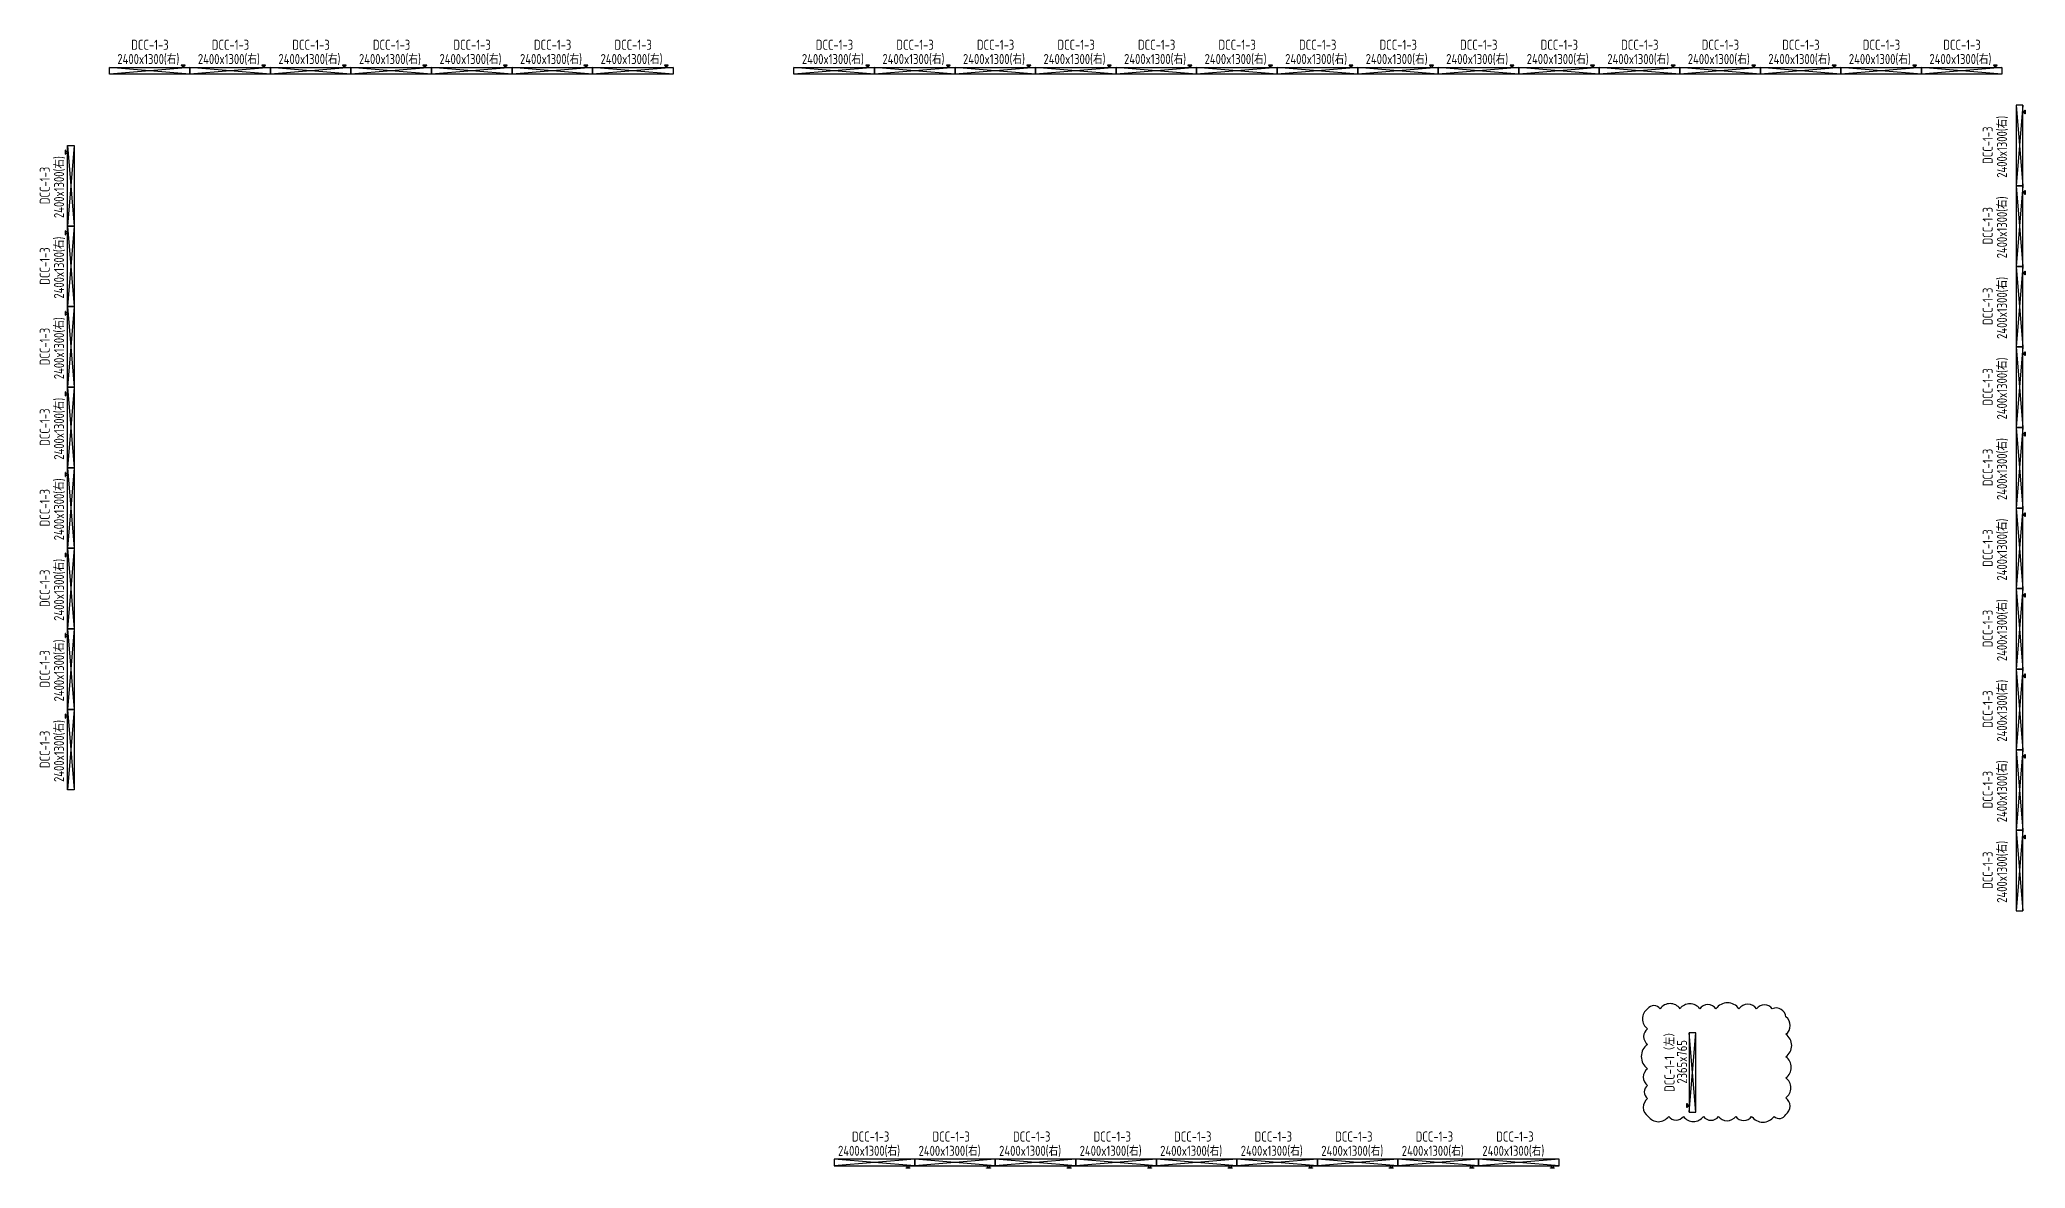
# Model space of a CAD drawing. Extents: x 14730 to 454070, y 45130 to 157087.
# Drawn here: x 180324 to 239495, y 45130 to 78751 of the extents above; entities that cross this region are included whole.
import ezdxf
from ezdxf.enums import TextEntityAlignment as Align

# ---------------------------------------------------------------- set-up
doc = ezdxf.new("R2010")
doc.units = 0
doc.header["$LTSCALE"] = 50
doc.header["$MEASUREMENT"] = 0
doc.layers.add('0-DCC', color=30, linetype='Continuous')
doc.layers.add('DCC-Size', color=4, linetype='Continuous')
doc.styles.add('X-HL-CR-F1-EQP-02-01$0$EDRI-COM', font='tssdeng.shx', dxfattribs={"width": 0.8, "bigfont": 'hztxt.shx'})
doc.styles.add('X-HLP2-CR-F2-LAY-KEQP-02-002$0$X-HL-CR-F1-EQP-02-01$0$EDRI-COM', font='tssdeng.shx', dxfattribs={"width": 0.8, "bigfont": 'hztxt.shx'})

msp = doc.modelspace()

# ---------------------------------------------------------------- texts
at = {"layer": 'DCC-Size', "transparency": 33554687, "width": 0.8}
for s, style, p in [('DCC-1-3', 'X-HL-CR-F1-EQP-02-01$0$EDRI-COM', (183609, 78450)), ('DCC-1-3', 'X-HL-CR-F1-EQP-02-01$0$EDRI-COM', (186009, 78450)), ('DCC-1-3', 'X-HL-CR-F1-EQP-02-01$0$EDRI-COM', (188409, 78450)), ('DCC-1-3', 'X-HL-CR-F1-EQP-02-01$0$EDRI-COM', (190809, 78450)), ('DCC-1-3', 'X-HL-CR-F1-EQP-02-01$0$EDRI-COM', (193209, 78450)), ('DCC-1-3', 'X-HL-CR-F1-EQP-02-01$0$EDRI-COM', (195609, 78450)), ('DCC-1-3', 'X-HL-CR-F1-EQP-02-01$0$EDRI-COM', (198009, 78450)), ('DCC-1-3', 'X-HL-CR-F1-EQP-02-01$0$EDRI-COM', (204009, 78450)), ('DCC-1-3', 'X-HL-CR-F1-EQP-02-01$0$EDRI-COM', (206409, 78450)), ('DCC-1-3', 'X-HL-CR-F1-EQP-02-01$0$EDRI-COM', (208809, 78450)), ('DCC-1-3', 'X-HL-CR-F1-EQP-02-01$0$EDRI-COM', (211209, 78450)), ('DCC-1-3', 'X-HL-CR-F1-EQP-02-01$0$EDRI-COM', (213609, 78450)), ('DCC-1-3', 'X-HL-CR-F1-EQP-02-01$0$EDRI-COM', (216009, 78450)), ('DCC-1-3', 'X-HL-CR-F1-EQP-02-01$0$EDRI-COM', (218409, 78450)), ('DCC-1-3', 'X-HL-CR-F1-EQP-02-01$0$EDRI-COM', (220809, 78450)), ('DCC-1-3', 'X-HL-CR-F1-EQP-02-01$0$EDRI-COM', (223209, 78450)), ('DCC-1-3', 'X-HL-CR-F1-EQP-02-01$0$EDRI-COM', (225609, 78450)), ('DCC-1-3', 'X-HL-CR-F1-EQP-02-01$0$EDRI-COM', (228009, 78450)), ('DCC-1-3', 'X-HL-CR-F1-EQP-02-01$0$EDRI-COM', (230409, 78450)), ('DCC-1-3', 'X-HL-CR-F1-EQP-02-01$0$EDRI-COM', (232809, 78450)), ('DCC-1-3', 'X-HL-CR-F1-EQP-02-01$0$EDRI-COM', (235209, 78450)), ('DCC-1-3', 'X-HL-CR-F1-EQP-02-01$0$EDRI-COM', (237609, 78450)), ('2400x1300(右)', 'X-HLP2-CR-F2-LAY-KEQP-02-002$0$X-HL-CR-F1-EQP-02-01$0$EDRI-COM', (183561, 78025)), ('2400x1300(右)', 'X-HLP2-CR-F2-LAY-KEQP-02-002$0$X-HL-CR-F1-EQP-02-01$0$EDRI-COM', (185961, 78025)), ('2400x1300(右)', 'X-HLP2-CR-F2-LAY-KEQP-02-002$0$X-HL-CR-F1-EQP-02-01$0$EDRI-COM', (188361, 78025)), ('2400x1300(右)', 'X-HLP2-CR-F2-LAY-KEQP-02-002$0$X-HL-CR-F1-EQP-02-01$0$EDRI-COM', (190761, 78025)), ('2400x1300(右)', 'X-HLP2-CR-F2-LAY-KEQP-02-002$0$X-HL-CR-F1-EQP-02-01$0$EDRI-COM', (193161, 78025)), ('2400x1300(右)', 'X-HLP2-CR-F2-LAY-KEQP-02-002$0$X-HL-CR-F1-EQP-02-01$0$EDRI-COM', (195561, 78025)), ('2400x1300(右)', 'X-HLP2-CR-F2-LAY-KEQP-02-002$0$X-HL-CR-F1-EQP-02-01$0$EDRI-COM', (197961, 78025)), ('2400x1300(右)', 'X-HLP2-CR-F2-LAY-KEQP-02-002$0$X-HL-CR-F1-EQP-02-01$0$EDRI-COM', (203961, 78025)), ('2400x1300(右)', 'X-HLP2-CR-F2-LAY-KEQP-02-002$0$X-HL-CR-F1-EQP-02-01$0$EDRI-COM', (206361, 78025)), ('2400x1300(右)', 'X-HLP2-CR-F2-LAY-KEQP-02-002$0$X-HL-CR-F1-EQP-02-01$0$EDRI-COM', (208761, 78025)), ('2400x1300(右)', 'X-HLP2-CR-F2-LAY-KEQP-02-002$0$X-HL-CR-F1-EQP-02-01$0$EDRI-COM', (211161, 78025)), ('2400x1300(右)', 'X-HLP2-CR-F2-LAY-KEQP-02-002$0$X-HL-CR-F1-EQP-02-01$0$EDRI-COM', (213561, 78025)), ('2400x1300(右)', 'X-HLP2-CR-F2-LAY-KEQP-02-002$0$X-HL-CR-F1-EQP-02-01$0$EDRI-COM', (215961, 78025)), ('2400x1300(右)', 'X-HLP2-CR-F2-LAY-KEQP-02-002$0$X-HL-CR-F1-EQP-02-01$0$EDRI-COM', (218361, 78025)), ('2400x1300(右)', 'X-HLP2-CR-F2-LAY-KEQP-02-002$0$X-HL-CR-F1-EQP-02-01$0$EDRI-COM', (220761, 78025)), ('2400x1300(右)', 'X-HLP2-CR-F2-LAY-KEQP-02-002$0$X-HL-CR-F1-EQP-02-01$0$EDRI-COM', (223161, 78025)), ('2400x1300(右)', 'X-HLP2-CR-F2-LAY-KEQP-02-002$0$X-HL-CR-F1-EQP-02-01$0$EDRI-COM', (225561, 78025)), ('2400x1300(右)', 'X-HLP2-CR-F2-LAY-KEQP-02-002$0$X-HL-CR-F1-EQP-02-01$0$EDRI-COM', (227961, 78025)), ('2400x1300(右)', 'X-HLP2-CR-F2-LAY-KEQP-02-002$0$X-HL-CR-F1-EQP-02-01$0$EDRI-COM', (230361, 78025)), ('2400x1300(右)', 'X-HLP2-CR-F2-LAY-KEQP-02-002$0$X-HL-CR-F1-EQP-02-01$0$EDRI-COM', (232761, 78025)), ('2400x1300(右)', 'X-HLP2-CR-F2-LAY-KEQP-02-002$0$X-HL-CR-F1-EQP-02-01$0$EDRI-COM', (235161, 78025)), ('2400x1300(右)', 'X-HLP2-CR-F2-LAY-KEQP-02-002$0$X-HL-CR-F1-EQP-02-01$0$EDRI-COM', (237561, 78025)), ('DCC-1-3', 'X-HL-CR-F1-EQP-02-01$0$EDRI-COM', (205086, 45925)), ('DCC-1-3', 'X-HL-CR-F1-EQP-02-01$0$EDRI-COM', (207486, 45925)), ('DCC-1-3', 'X-HL-CR-F1-EQP-02-01$0$EDRI-COM', (209886, 45925)), ('DCC-1-3', 'X-HL-CR-F1-EQP-02-01$0$EDRI-COM', (212286, 45925)), ('DCC-1-3', 'X-HL-CR-F1-EQP-02-01$0$EDRI-COM', (214686, 45925)), ('DCC-1-3', 'X-HL-CR-F1-EQP-02-01$0$EDRI-COM', (217086, 45925)), ('DCC-1-3', 'X-HL-CR-F1-EQP-02-01$0$EDRI-COM', (219486, 45925)), ('DCC-1-3', 'X-HL-CR-F1-EQP-02-01$0$EDRI-COM', (221886, 45925)), ('DCC-1-3', 'X-HL-CR-F1-EQP-02-01$0$EDRI-COM', (224286, 45925)), ('2400x1300(右)', 'X-HLP2-CR-F2-LAY-KEQP-02-002$0$X-HL-CR-F1-EQP-02-01$0$EDRI-COM', (205038, 45500)), ('2400x1300(右)', 'X-HLP2-CR-F2-LAY-KEQP-02-002$0$X-HL-CR-F1-EQP-02-01$0$EDRI-COM', (207438, 45500)), ('2400x1300(右)', 'X-HLP2-CR-F2-LAY-KEQP-02-002$0$X-HL-CR-F1-EQP-02-01$0$EDRI-COM', (209838, 45500)), ('2400x1300(右)', 'X-HLP2-CR-F2-LAY-KEQP-02-002$0$X-HL-CR-F1-EQP-02-01$0$EDRI-COM', (212238, 45500)), ('2400x1300(右)', 'X-HLP2-CR-F2-LAY-KEQP-02-002$0$X-HL-CR-F1-EQP-02-01$0$EDRI-COM', (214638, 45500)), ('2400x1300(右)', 'X-HLP2-CR-F2-LAY-KEQP-02-002$0$X-HL-CR-F1-EQP-02-01$0$EDRI-COM', (217038, 45500)), ('2400x1300(右)', 'X-HLP2-CR-F2-LAY-KEQP-02-002$0$X-HL-CR-F1-EQP-02-01$0$EDRI-COM', (219438, 45500)), ('2400x1300(右)', 'X-HLP2-CR-F2-LAY-KEQP-02-002$0$X-HL-CR-F1-EQP-02-01$0$EDRI-COM', (221838, 45500)), ('2400x1300(右)', 'X-HLP2-CR-F2-LAY-KEQP-02-002$0$X-HL-CR-F1-EQP-02-01$0$EDRI-COM', (224238, 45500))]:
    msp.add_text(s, height=300, dxfattribs=dict(at, style=style)).set_placement(p, align=Align.CENTER)
for s, style, p in [('2400x1300(右)', 'X-HLP2-CR-F2-LAY-KEQP-02-002$0$X-HL-CR-F1-EQP-02-01$0$EDRI-COM', (238950, 75561)), ('DCC-1-3', 'X-HL-CR-F1-EQP-02-01$0$EDRI-COM', (238525, 75609)), ('2400x1300(右)', 'X-HLP2-CR-F2-LAY-KEQP-02-002$0$X-HL-CR-F1-EQP-02-01$0$EDRI-COM', (181050, 74361)), ('DCC-1-3', 'X-HL-CR-F1-EQP-02-01$0$EDRI-COM', (180625, 74409)), ('2400x1300(右)', 'X-HLP2-CR-F2-LAY-KEQP-02-002$0$X-HL-CR-F1-EQP-02-01$0$EDRI-COM', (238950, 73161)), ('DCC-1-3', 'X-HL-CR-F1-EQP-02-01$0$EDRI-COM', (238525, 73209)), ('2400x1300(右)', 'X-HLP2-CR-F2-LAY-KEQP-02-002$0$X-HL-CR-F1-EQP-02-01$0$EDRI-COM', (181050, 71961)), ('DCC-1-3', 'X-HL-CR-F1-EQP-02-01$0$EDRI-COM', (180625, 72009)), ('2400x1300(右)', 'X-HLP2-CR-F2-LAY-KEQP-02-002$0$X-HL-CR-F1-EQP-02-01$0$EDRI-COM', (238950, 70761)), ('DCC-1-3', 'X-HL-CR-F1-EQP-02-01$0$EDRI-COM', (238525, 70809)), ('2400x1300(右)', 'X-HLP2-CR-F2-LAY-KEQP-02-002$0$X-HL-CR-F1-EQP-02-01$0$EDRI-COM', (181050, 69561)), ('DCC-1-3', 'X-HL-CR-F1-EQP-02-01$0$EDRI-COM', (180625, 69609)), ('2400x1300(右)', 'X-HLP2-CR-F2-LAY-KEQP-02-002$0$X-HL-CR-F1-EQP-02-01$0$EDRI-COM', (238950, 68361)), ('DCC-1-3', 'X-HL-CR-F1-EQP-02-01$0$EDRI-COM', (238525, 68409)), ('DCC-1-3', 'X-HL-CR-F1-EQP-02-01$0$EDRI-COM', (180625, 67209)), ('2400x1300(右)', 'X-HLP2-CR-F2-LAY-KEQP-02-002$0$X-HL-CR-F1-EQP-02-01$0$EDRI-COM', (181050, 67161)), ('DCC-1-3', 'X-HL-CR-F1-EQP-02-01$0$EDRI-COM', (238525, 66009)), ('2400x1300(右)', 'X-HLP2-CR-F2-LAY-KEQP-02-002$0$X-HL-CR-F1-EQP-02-01$0$EDRI-COM', (238950, 65961)), ('DCC-1-3', 'X-HL-CR-F1-EQP-02-01$0$EDRI-COM', (180625, 64809)), ('2400x1300(右)', 'X-HLP2-CR-F2-LAY-KEQP-02-002$0$X-HL-CR-F1-EQP-02-01$0$EDRI-COM', (181050, 64761)), ('DCC-1-3', 'X-HL-CR-F1-EQP-02-01$0$EDRI-COM', (238525, 63609)), ('2400x1300(右)', 'X-HLP2-CR-F2-LAY-KEQP-02-002$0$X-HL-CR-F1-EQP-02-01$0$EDRI-COM', (238950, 63561)), ('DCC-1-3', 'X-HL-CR-F1-EQP-02-01$0$EDRI-COM', (180625, 62409)), ('2400x1300(右)', 'X-HLP2-CR-F2-LAY-KEQP-02-002$0$X-HL-CR-F1-EQP-02-01$0$EDRI-COM', (181050, 62361)), ('DCC-1-3', 'X-HL-CR-F1-EQP-02-01$0$EDRI-COM', (238525, 61209)), ('2400x1300(右)', 'X-HLP2-CR-F2-LAY-KEQP-02-002$0$X-HL-CR-F1-EQP-02-01$0$EDRI-COM', (238950, 61161)), ('DCC-1-3', 'X-HL-CR-F1-EQP-02-01$0$EDRI-COM', (180625, 60009)), ('2400x1300(右)', 'X-HLP2-CR-F2-LAY-KEQP-02-002$0$X-HL-CR-F1-EQP-02-01$0$EDRI-COM', (181050, 59961)), ('DCC-1-3', 'X-HL-CR-F1-EQP-02-01$0$EDRI-COM', (238525, 58809)), ('2400x1300(右)', 'X-HLP2-CR-F2-LAY-KEQP-02-002$0$X-HL-CR-F1-EQP-02-01$0$EDRI-COM', (238950, 58761)), ('DCC-1-3', 'X-HL-CR-F1-EQP-02-01$0$EDRI-COM', (180625, 57609)), ('2400x1300(右)', 'X-HLP2-CR-F2-LAY-KEQP-02-002$0$X-HL-CR-F1-EQP-02-01$0$EDRI-COM', (181050, 57561)), ('DCC-1-3', 'X-HL-CR-F1-EQP-02-01$0$EDRI-COM', (238525, 56409)), ('2400x1300(右)', 'X-HLP2-CR-F2-LAY-KEQP-02-002$0$X-HL-CR-F1-EQP-02-01$0$EDRI-COM', (238950, 56361)), ('DCC-1-3', 'X-HL-CR-F1-EQP-02-01$0$EDRI-COM', (238525, 54009)), ('2400x1300(右)', 'X-HLP2-CR-F2-LAY-KEQP-02-002$0$X-HL-CR-F1-EQP-02-01$0$EDRI-COM', (238950, 53961)), ('DCC-1-1（左）', 'X-HLP2-CR-F2-LAY-KEQP-02-002$0$X-HL-CR-F1-EQP-02-01$0$EDRI-COM', (229042, 48372)), ('2365x765', 'X-HLP2-CR-F2-LAY-KEQP-02-002$0$X-HL-CR-F1-EQP-02-01$0$EDRI-COM', (229417, 48300))]:
    msp.add_text(s, height=300, rotation=90, dxfattribs=dict(at, style=style)).set_placement(p, align=Align.CENTER)

# ---------------------------------------------------------------- blocks, each defined once
blk = doc.blocks.new('DCC-1-3')
at = {"layer": '0-DCC'}
for p, q in [((100, 1200), (-100, -1200)), ((-100, 1200), (100, -1200))]:
    blk.add_line(p, q, dxfattribs=at)
for points in [[(100, -1200), (-100, -1200), (-100, 1200), (100, 1200)], [(-170, 1057), (-170, 943), (-160, 943), (-160, 1057)], [(-100, 1025), (-160, 1025), (-160, 975), (-100, 975)]]:
    blk.add_lwpolyline(points, close=True, dxfattribs=at)
blk = doc.blocks.new('2365_765')
at = {"layer": '0-DCC', "transparency": 33554687}
for p, q in [((100, -1182.5), (-100, 1182.5)), ((-100, -1182.5), (100, 1182.5))]:
    blk.add_line(p, q, dxfattribs=at)
for points in [[(100, 1182.5), (-100, 1182.5), (-100, -1182.5), (100, -1182.5)], [(-170, -1039.5), (-170, -925.5), (-160, -925.5), (-160, -1039.5)], [(-100, -1007.5), (-160, -1007.5), (-160, -957.5), (-100, -957.5)]]:
    blk.add_lwpolyline(points, close=True, dxfattribs=at)

# ---------------------------------------------------------------- linework, layer by layer
at = {"transparency": 33554687}
msp.add_lwpolyline([(228241, 49881, 0.520567), (228241, 49284, 0.520567), (228241, 48822, 0.520567), (228241, 48097, 0.520567), (228241, 47597, 0.520567), (228241, 47209, 0.520567), (228256, 46677, 0.520567), (228868, 46677, 0.520567), (229306, 46677, 0.520567), (229901, 46677, 0.520567), (230355, 46677, 0.520567), (230866, 46677, 0.520567), (231340, 46677, 0.520567), (232011, 46677, 0.520567), (232358, 46737, 0.520567), (232358, 47230, 0.520567), (232358, 47823, 0.520567), (232358, 48449, 0.520567), (232358, 49126, 0.520567), (232358, 49638, 0.520567), (231954, 49881, 0.520567), (231489, 49881, 0.520567), (230963, 49881, 0.520567), (230278, 49881, 0.520567), (229792, 49881, 0.520567), (229207, 49881, 0.520567), (228612, 49881, 0.520567)], format="xyb", close=True, dxfattribs=at)

# ---------------------------------------------------------------- block references
at = {"transparency": 33554687, "rotation": 270}
for p in [(183600, 77825), (186000, 77825), (188400, 77825), (190800, 77825), (193200, 77825), (195600, 77825), (198000, 77825), (204000, 77825), (206400, 77825), (208800, 77825), (211200, 77825), (213600, 77825), (216000, 77825), (218400, 77825), (220800, 77825), (223200, 77825), (225600, 77825), (228000, 77825), (230400, 77825), (232800, 77825), (235200, 77825), (237600, 77825)]:
    msp.add_blockref('DCC-1-3', p, dxfattribs=at)
at = {"transparency": 33554687, "xscale": -1}
for p in [(239325, 75600), (239325, 73200), (239325, 70800), (239325, 68400), (239325, 66000), (239325, 63600), (239325, 61200), (239325, 58800), (239325, 56400), (239325, 54000)]:
    msp.add_blockref('DCC-1-3', p, dxfattribs=at)
at = {"transparency": 33554687}
for p in [(181250, 74400), (181250, 72000), (181250, 69600), (181250, 67200), (181250, 64800), (181250, 62400), (181250, 60000), (181250, 57600)]:
    msp.add_blockref('DCC-1-3', p, dxfattribs=at)
at = {"transparency": 33554687, "xscale": -1, "rotation": 270}
for p in [(205200, 45300), (207600, 45300), (210000, 45300), (212400, 45300), (214800, 45300), (217200, 45300), (219600, 45300), (222000, 45300), (224400, 45300)]:
    msp.add_blockref('DCC-1-3', p, dxfattribs=at)
at = {"layer": '0-DCC', "transparency": 33554687}
msp.add_blockref('2365_765', (229575, 47982), dxfattribs=at)

msp.set_redraw_order([(e.dxf.handle, doc.entitydb.next_handle()) for e in msp.query("TEXT MTEXT ATTDEF DIMENSION ARC_DIMENSION")])  # texts and dimensions are drawn at this point

doc.saveas('drawing.dxf')
